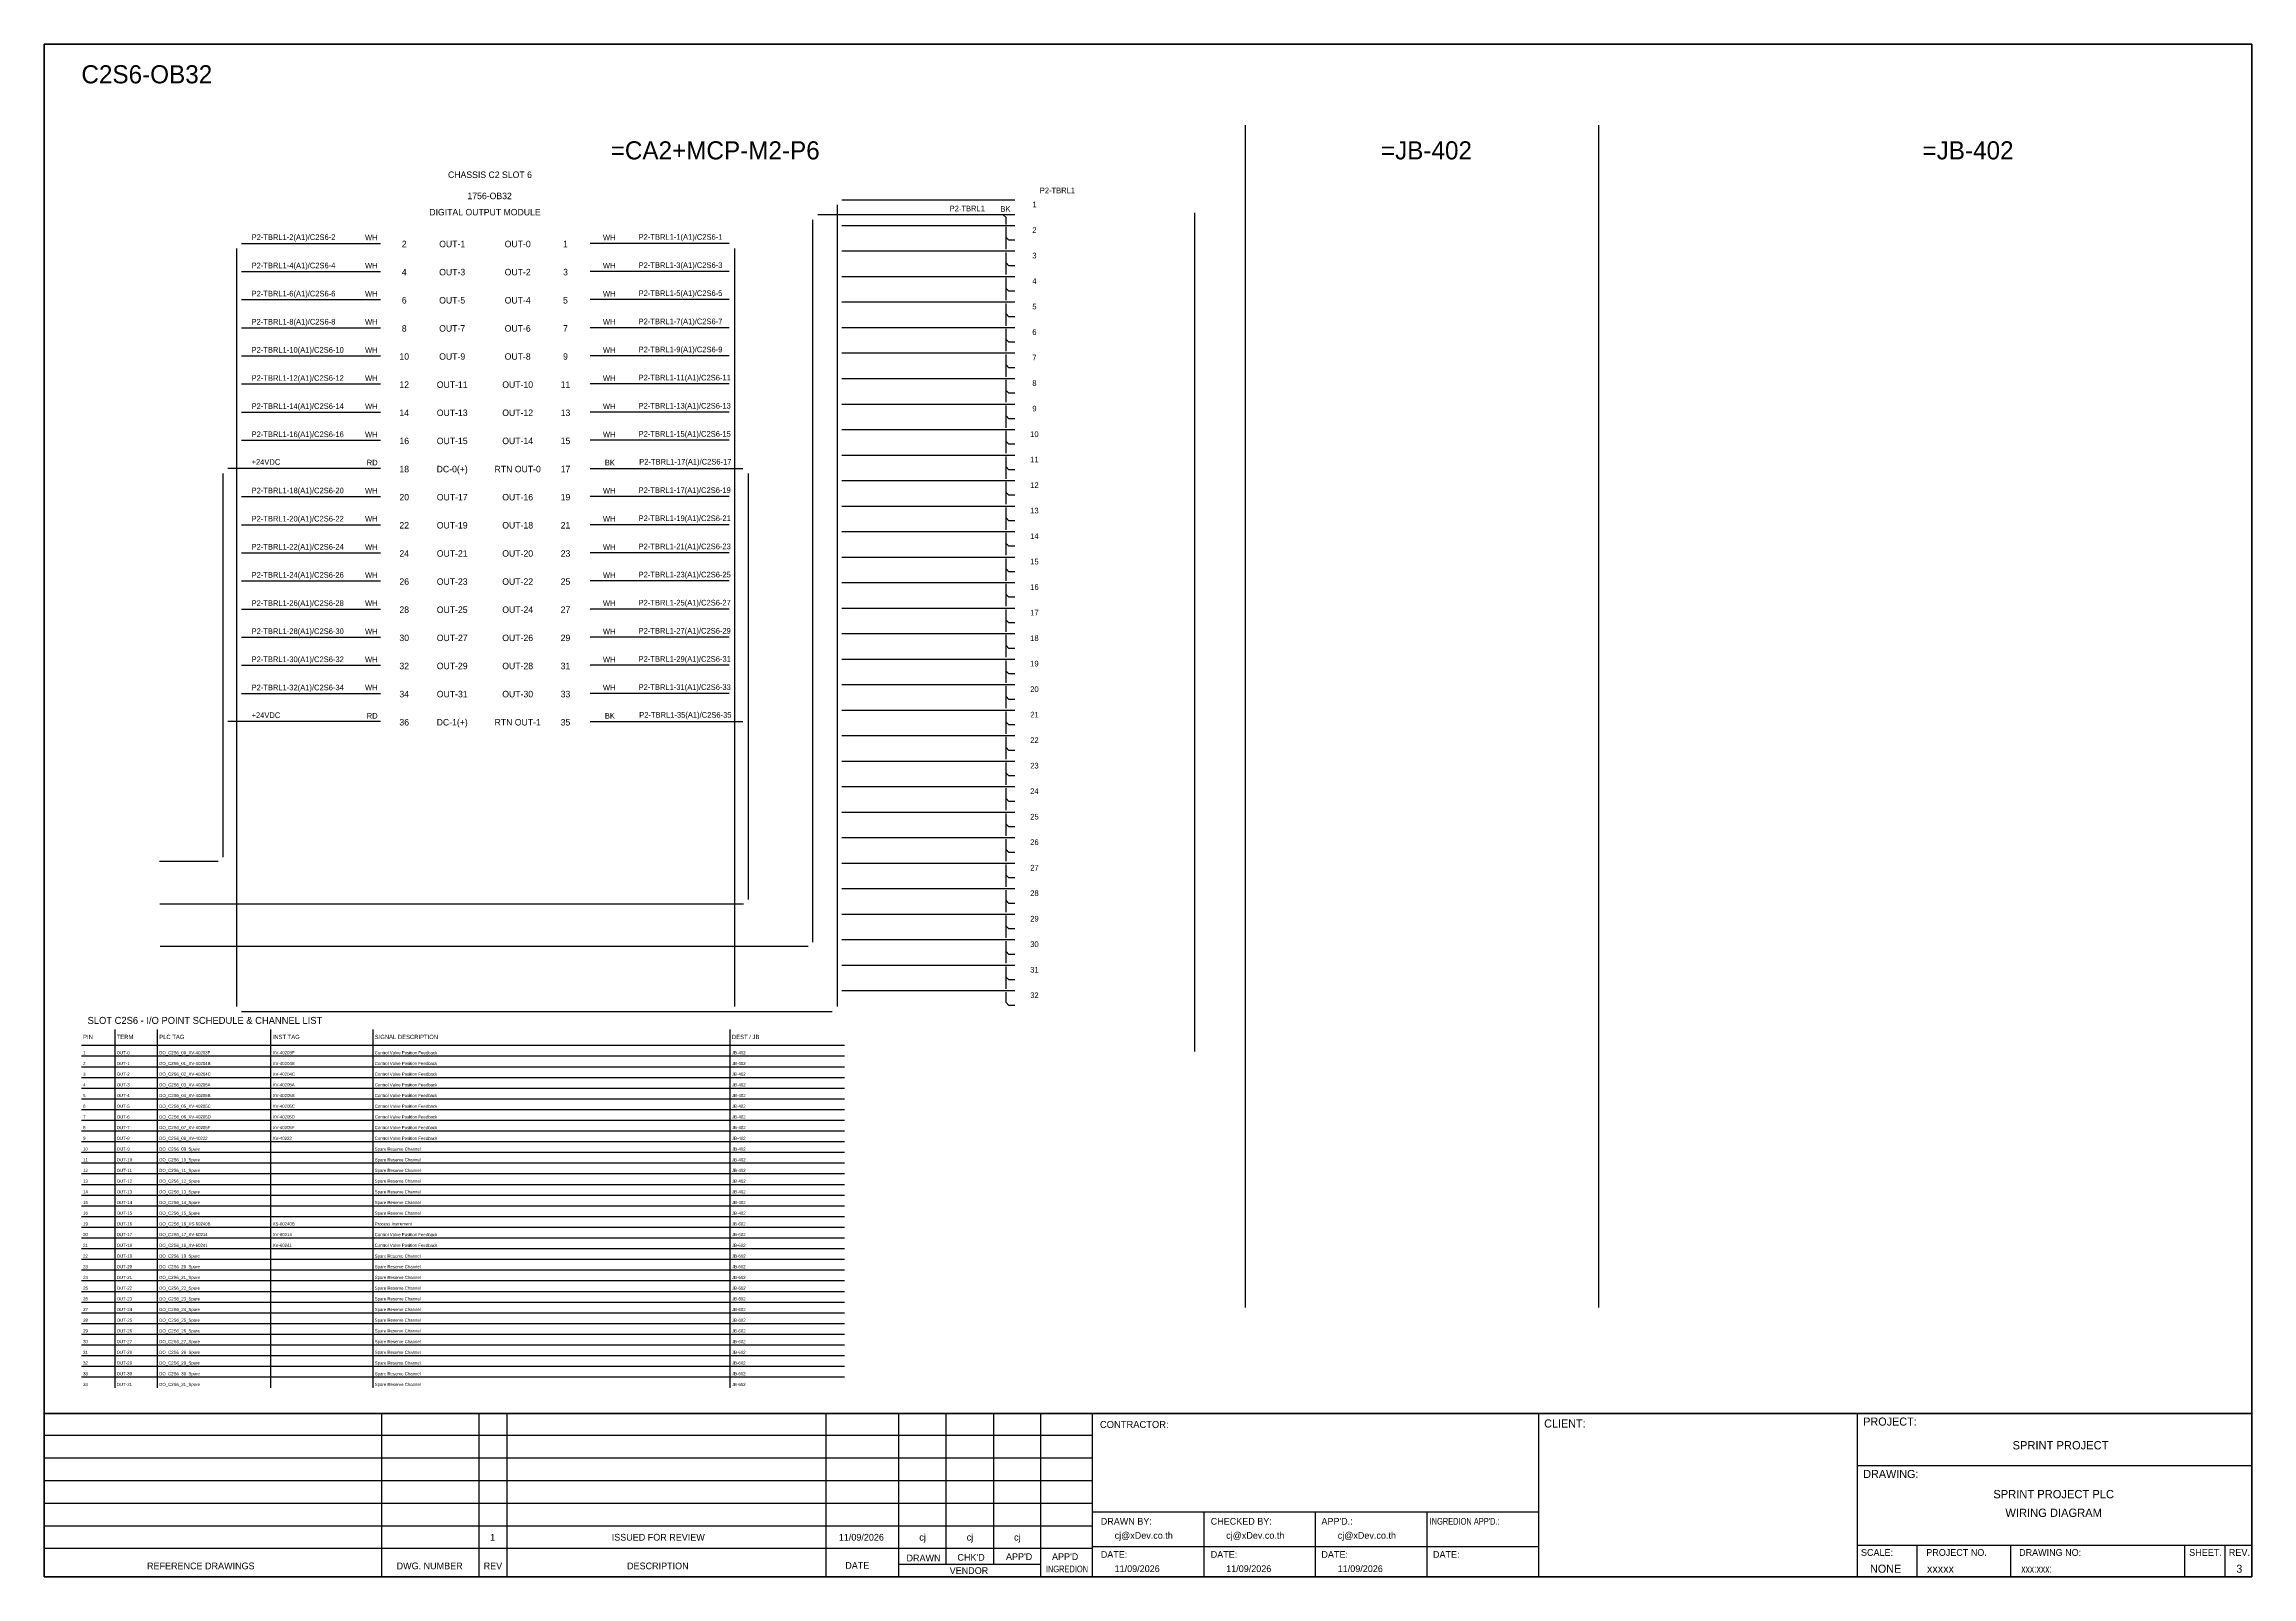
# Model space of a CAD drawing. Header units: metres. Extents: x 0 to 54213, y 0 to 2704.
# Drawn here: x 37740 to 41633, y 0 to 2704 of the extents above; entities that cross this region are included whole.
import ezdxf
from ezdxf.enums import TextEntityAlignment as Align

# ---------------------------------------------------------------- set-up
doc = ezdxf.new("R2010")
doc.units = ezdxf.units.M

msp = doc.modelspace()

# ---------------------------------------------------------------- linework, layer by layer
for p, q in [((39431, 2403.2), (39436, 2398.2)), ((39436, 2385.8), (39436, 2398.2)), ((39436, 2342.5), (39436, 2381.8)), ((39441, 2358.2), (39436, 2363.2)), ((39436, 2297.5), (39436, 2336.8)), ((39451.4, 2358.2), (39441, 2358.2)), ((39441, 2313.2), (39436, 2318.2)), ((39451.4, 2313.2), (39441, 2313.2)), ((39436, 2252.5), (39436, 2291.8)), ((39441, 2268.2), (39436, 2273.2)), ((39451.4, 2268.2), (39441, 2268.2)), ((39436, 2207.5), (39436, 2246.8)), ((39441, 2223.2), (39436, 2228.2)), ((39451.4, 2223.2), (39441, 2223.2)), ((39436, 2162.5), (39436, 2201.8)), ((39441, 2178.2), (39436, 2183.2)), ((39436, 2117.5), (39436, 2156.8)), ((39451.4, 2178.2), (39441, 2178.2)), ((39441, 2133.2), (39436, 2138.2)), ((39436, 2072.5), (39436, 2111.8)), ((39451.4, 2133.2), (39441, 2133.2)), ((39441, 2088.2), (39436, 2093.2)), ((39436, 2027.5), (39436, 2066.8)), ((39451.4, 2088.2), (39441, 2088.2)), ((39441, 2043.2), (39436, 2048.2)), ((39451.4, 2043.2), (39441, 2043.2)), ((39436, 1982.5), (39436, 2021.8)), ((39441, 1998.2), (39436, 2003.2)), ((39451.4, 1998.2), (39441, 1998.2)), ((39436, 1937.5), (39436, 1976.8)), ((39441, 1953.2), (39436, 1958.2)), ((39451.4, 1953.2), (39441, 1953.2)), ((39436, 1892.5), (39436, 1931.8)), ((39441, 1908.2), (39436, 1913.2)), ((39451.4, 1908.2), (39441, 1908.2)), ((39436, 1847.5), (39436, 1886.8)), ((39441, 1863.2), (39436, 1868.2)), ((39436, 1802.5), (39436, 1841.8)), ((39451.4, 1863.2), (39441, 1863.2)), ((39441, 1818.2), (39436, 1823.2)), ((39436, 1757.5), (39436, 1796.8)), ((39451.4, 1818.2), (39441, 1818.2)), ((39441, 1773.2), (39436, 1778.2)), ((39451.4, 1773.2), (39441, 1773.2)), ((39436, 1712.5), (39436, 1751.8)), ((39441, 1728.2), (39436, 1733.2)), ((39451.4, 1728.2), (39441, 1728.2)), ((39436, 1667.5), (39436, 1706.8)), ((39441, 1683.2), (39436, 1688.2)), ((39451.4, 1683.2), (39441, 1683.2)), ((39436, 1622.5), (39436, 1661.8)), ((39441, 1638.2), (39436, 1643.2)), ((39451.4, 1638.2), (39441, 1638.2)), ((39436, 1577.5), (39436, 1616.8)), ((39441, 1593.2), (39436, 1598.2)), ((39436, 1532.5), (39436, 1571.8)), ((39451.4, 1593.2), (39441, 1593.2)), ((39441, 1548.2), (39436, 1553.2)), ((39436, 1487.5), (39436, 1526.8)), ((39451.4, 1548.2), (39441, 1548.2)), ((39441, 1503.2), (39436, 1508.2)), ((39436, 1442.5), (39436, 1481.8)), ((39451.4, 1503.2), (39441, 1503.2)), ((39441, 1458.2), (39436, 1463.2)), ((39451.4, 1458.2), (39441, 1458.2)), ((39436, 1397.5), (39436, 1436.8)), ((39441, 1413.2), (39436, 1418.2)), ((39451.4, 1413.2), (39441, 1413.2)), ((39436, 1352.5), (39436, 1391.8)), ((39441, 1368.2), (39436, 1373.2)), ((39451.4, 1368.2), (39441, 1368.2)), ((39436, 1307.5), (39436, 1346.8)), ((39441, 1323.2), (39436, 1328.2)), ((39436, 1262.5), (39436, 1301.8)), ((39451.4, 1323.2), (39441, 1323.2)), ((39441, 1278.2), (39436, 1283.2)), ((39436, 1217.5), (39436, 1256.8)), ((39451.4, 1278.2), (39441, 1278.2)), ((39441, 1233.2), (39436, 1238.2)), ((39436, 1172.5), (39436, 1211.8)), ((39451.4, 1233.2), (39441, 1233.2)), ((39441, 1188.2), (39436, 1193.2)), ((39451.4, 1188.2), (39441, 1188.2)), ((39436, 1127.5), (39436, 1166.8)), ((39441, 1143.2), (39436, 1148.2)), ((39451.4, 1143.2), (39441, 1143.2)), ((39436, 1082.5), (39436, 1121.8)), ((39441, 1098.2), (39436, 1103.2)), ((39451.4, 1098.2), (39441, 1098.2)), ((39436, 1037.5), (39436, 1076.8)), ((39441, 1053.2), (39436, 1058.2)), ((39451.4, 1053.2), (39441, 1053.2)), ((39436, 1013.2), (39436, 1031.8)), ((39441, 1008.2), (39436, 1013.2)), ((39451.4, 1008.2), (39441, 1008.2))]:
    msp.add_line(p, q)
at = {"color": 1, "ltscale": 25.4}
for p, q in [((38333.1, 1955.7), (38063.7, 1955.7)), ((38054.6, 1946.5), (38054.6, 1270))]:
    msp.add_line(p, q, dxfattribs=at)
at = {"color": 7}
for p, q in [((37805.4, 937.9), (39151.2, 937.9)), ((37864.7, 333.8), (37864.7, 965.9)), ((37939.7, 333.8), (37939.7, 965.9)), ((38139.7, 333.8), (38139.7, 965.9)), ((38319.7, 333.8), (38319.7, 965.9)), ((38949.7, 333.8), (38949.7, 965.9))]:
    msp.add_line(p, q, dxfattribs=at)
at = {"color": 8}
for p, q in [((37805.4, 919), (39151.2, 919)), ((37805.4, 900.1), (39151.2, 900.1)), ((37805.4, 881.3), (39151.2, 881.3)), ((37805.4, 862.4), (39151.2, 862.4)), ((37805.4, 843.5), (39151.2, 843.5)), ((37805.4, 824.6), (39151.2, 824.6)), ((37805.4, 805.8), (39151.2, 805.8)), ((37805.4, 786.9), (39151.2, 786.9)), ((37805.4, 768), (39151.2, 768)), ((37805.4, 749.1), (39151.2, 749.1)), ((37805.4, 730.2), (39151.2, 730.2)), ((37805.4, 711.4), (39151.2, 711.4)), ((37805.4, 692.5), (39151.2, 692.5)), ((37805.4, 673.6), (39151.2, 673.6)), ((37805.4, 654.7), (39151.2, 654.7)), ((37805.4, 635.9), (39151.2, 635.9)), ((37805.4, 617), (39151.2, 617)), ((37805.4, 598.1), (39151.2, 598.1)), ((37805.4, 579.2), (39151.2, 579.2)), ((37805.4, 560.3), (39151.2, 560.3)), ((37805.4, 541.5), (39151.2, 541.5)), ((37805.4, 522.6), (39151.2, 522.6)), ((37805.4, 503.7), (39151.2, 503.7)), ((37805.4, 484.8), (39151.2, 484.8)), ((37805.4, 465.9), (39151.2, 465.9)), ((37805.4, 447.1), (39151.2, 447.1)), ((37805.4, 428.2), (39151.2, 428.2)), ((37805.4, 409.3), (39151.2, 409.3)), ((37805.4, 390.4), (39151.2, 390.4)), ((37805.4, 371.6), (39151.2, 371.6)), ((37805.4, 352.7), (39151.2, 352.7))]:
    msp.add_line(p, q, dxfattribs=at)
at = {"color": 4}
for p, q in [((41042, 56.1), (41042, 0)), ((41207.3, 56.1), (41207.3, 0))]:
    msp.add_line(p, q, dxfattribs=at)
at = {"color": 4, "ltscale": 0.5}
for p, q in [((41514.4, 56.1), (41514.4, 0)), ((41514.4, 56.1), (41514.4, 0)), ((41585.6, 56.1), (41585.6, 0)), ((41585.6, 56.1), (41585.6, 0))]:
    msp.add_line(p, q, dxfattribs=at)
at = {"layer": 'GT_1', "color": 4}
for p, q in [((38335.1, 0), (38335.1, 288.2)), ((38507, 0), (38507, 288.2)), ((38556.2, 0), (38556.2, 288.2)), ((39118.8, 0), (39118.8, 288.2)), ((39247.1, 0), (39247.1, 288.2)), ((39330.7, 21.8), (39330.7, 288.2)), ((39414.2, 21.8), (39414.2, 288.2)), ((39497.5, 0), (39497.5, 288.2)), ((39588.5, 0), (39588.5, 288.2)), ((40375.5, 0), (40375.5, 288.2)), ((40937.8, 0), (40937.8, 288.2)), ((40937.8, 0), (40937.8, 288.2)), ((40937.8, 0), (40937.8, 288.2)), ((39588.5, 249.3), (37739.7, 249.3)), ((39588.5, 209.5), (37739.7, 209.5)), ((39588.5, 169.6), (37739.7, 169.6)), ((39588.5, 129.7), (37739.7, 129.7)), ((39588.5, 89.7), (37739.7, 89.7)), ((40375.5, 114.3), (39588.5, 114.3)), ((39785.3, 0), (39785.3, 114.3)), ((39982, 0), (39982, 114.3)), ((40178.8, 0), (40178.8, 114.3)), ((39588.4, 49.8), (37739.7, 49.8)), ((40375.5, 52.9), (39588.5, 52.9)), ((40937.8, 56.1), (41633, 56.1)), ((39497.5, 21.8), (39247.1, 21.8))]:
    msp.add_line(p, q, dxfattribs=at)
at = {"layer": 'HELPPOINT', "color": 4, "lineweight": 35}
for p, q in [((37739.7, 0), (37739.7, 2704.2)), ((37739.7, 2704.2), (41633, 2704.2)), ((37739.7, 0), (37739.7, 2704.2)), ((37739.7, 2704.2), (41633, 2704.2)), ((41633, 2704.2), (41633, 0)), ((41633, 2704.2), (41633, 0)), ((41633, 0), (37739.7, 0)), ((41633, 0), (37739.7, 0))]:
    msp.add_line(p, q, dxfattribs=at)
at = {"layer": 'HELPPOINT', "color": 4}
for p, q in [((40937.8, 196.6), (41633, 196.6)), ((40937.8, 196.6), (41633, 196.6)), ((40937.8, 56.1), (41633, 56.1))]:
    msp.add_line(p, q, dxfattribs=at)
at = {"layer": 'IE-WIRE', "color": 4, "ltscale": 25.4}
for p, q in [((39138.3, 2420.7), (39138.3, 1006.3)), ((39451.4, 2428.7), (39146.3, 2428.7)), ((39451.4, 2383.7), (39146.3, 2383.7)), ((39768.5, 2406.8), (39768.5, 927.2)), ((38078.7, 2343.6), (38078.7, 1006.3)), ((38087.9, 2352.7), (38333.1, 2352.7)), ((38947.9, 2352.7), (38702.6, 2352.7)), ((38957, 2343.6), (38957, 1006.3)), ((39451.4, 2338.7), (39146.3, 2338.7)), ((38087.9, 2303.1), (38333.1, 2303.1)), ((38947.9, 2303.1), (38702.6, 2303.1)), ((39451.4, 2293.7), (39146.3, 2293.7)), ((38087.9, 2253.5), (38333.1, 2253.5)), ((38947.9, 2253.5), (38702.6, 2253.5)), ((39451.4, 2248.7), (39146.3, 2248.7)), ((38087.9, 2203.8), (38333.1, 2203.8)), ((38947.9, 2203.8), (38702.6, 2203.8)), ((39451.4, 2203.7), (39146.3, 2203.7)), ((38087.9, 2154.2), (38333.1, 2154.2)), ((38947.9, 2154.2), (38702.6, 2154.2)), ((39451.4, 2158.7), (39146.3, 2158.7)), ((38087.9, 2104.6), (38333.1, 2104.6)), ((38947.9, 2104.6), (38702.6, 2104.6)), ((39451.4, 2113.7), (39146.3, 2113.7)), ((39451.4, 2068.7), (39146.3, 2068.7)), ((38087.9, 2055), (38333.1, 2055)), ((38947.9, 2055), (38702.6, 2055)), ((38087.9, 2005.3), (38333.1, 2005.3)), ((38947.9, 2005.3), (38702.6, 2005.3)), ((39451.4, 2023.7), (39146.3, 2023.7)), ((39451.4, 1978.7), (39146.3, 1978.7)), ((39451.4, 1933.7), (39146.3, 1933.7)), ((38087.9, 1906.1), (38333.1, 1906.1)), ((38947.9, 1906.1), (38702.6, 1906.1)), ((39451.4, 1888.7), (39146.3, 1888.7)), ((38087.9, 1856.4), (38333.1, 1856.4)), ((38947.9, 1856.4), (38702.6, 1856.4)), ((39451.4, 1843.7), (39146.3, 1843.7)), ((38087.9, 1806.8), (38333.1, 1806.8)), ((38947.9, 1806.8), (38702.6, 1806.8)), ((39451.4, 1798.7), (39146.3, 1798.7)), ((38087.9, 1757.2), (38333.1, 1757.2)), ((38947.9, 1757.2), (38702.6, 1757.2)), ((39451.4, 1753.7), (39146.3, 1753.7)), ((38087.9, 1707.5), (38333.1, 1707.5)), ((38947.9, 1707.5), (38702.6, 1707.5)), ((39451.4, 1708.7), (39146.3, 1708.7)), ((38087.9, 1657.9), (38333.1, 1657.9)), ((38947.9, 1657.9), (38702.6, 1657.9)), ((39451.4, 1663.7), (39146.3, 1663.7)), ((38087.9, 1608.3), (38333.1, 1608.3)), ((38947.9, 1608.3), (38702.6, 1608.3)), ((39451.4, 1618.7), (39146.3, 1618.7)), ((38087.9, 1558.6), (38333.1, 1558.6)), ((38947.9, 1558.6), (38702.6, 1558.6)), ((39451.4, 1573.7), (39146.3, 1573.7)), ((39451.4, 1528.7), (39146.3, 1528.7)), ((39451.4, 1483.7), (39146.3, 1483.7)), ((39451.4, 1438.7), (39146.3, 1438.7)), ((39451.4, 1393.7), (39146.3, 1393.7)), ((39451.4, 1348.7), (39146.3, 1348.7)), ((39451.4, 1303.7), (39146.3, 1303.7)), ((39451.4, 1258.7), (39146.3, 1258.7)), ((39451.4, 1213.7), (39146.3, 1213.7)), ((39451.4, 1168.7), (39146.3, 1168.7)), ((39451.4, 1123.7), (39146.3, 1123.7)), ((39451.4, 1078.7), (39146.3, 1078.7)), ((39451.4, 1033.7), (39146.3, 1033.7))]:
    msp.add_line(p, q, dxfattribs=at)
at = {"layer": 'IE-WIRE', "color": 7, "ltscale": 25.4}
for p, q in [((39094.8, 2394.1), (39094.8, 1119.9)), ((38702.6, 1955.7), (38972, 1955.7)), ((38981.1, 1946.5), (38981.1, 1194.9)), ((38702.6, 1509), (38972, 1509)), ((38973.1, 1186.9), (37943.8, 1186.9)), ((39086.8, 1111.9), (37944.5, 1111.9))]:
    msp.add_line(p, q, dxfattribs=at)
at = {"layer": 'IE-WIRE', "ltscale": 25.4}
msp.add_line((39451.4, 2403.2), (39104, 2403.2), dxfattribs=at)
at = {"layer": 'IE-WIRE', "color": 1, "ltscale": 25.4}
for p, q in [((38333.1, 1509), (38063.7, 1509)), ((38046.6, 1262), (37943.1, 1262))]:
    msp.add_line(p, q, dxfattribs=at)
at = {"layer": 'IE-WIRE', "color": 4}
msp.add_line((38087.8, 997.2), (39129.2, 997.2), dxfattribs=at)
at = {"layer": 'MEMBER', "color": 4, "lineweight": 35}
msp.add_line((37739.7, 288.2), (41633, 288.2), dxfattribs=at)
msp.add_line((37739.7, 288.2), (41633, 288.2), dxfattribs=at)
at = {"layer": 'MEMBER', "color": 4}
for p, q in [((40937.8, 196.6), (41633, 196.6)), ((40937.8, 196.6), (41633, 196.6)), ((40937.8, 56.1), (41633, 56.1)), ((40937.8, 56.1), (41633, 56.1))]:
    msp.add_line(p, q, dxfattribs=at)
at = {"layer": 'x01001-FrameArea'}
for p, q in [((39857.9, 2561.5), (39857.9, 475)), ((40481, 2561.5), (40481, 475))]:
    msp.add_line(p, q, dxfattribs=at)

# ---------------------------------------------------------------- texts
at = {"color": 2}
msp.add_text('C2S6-OB32', height=32, dxfattribs=at).set_placement((37805.4, 2635))
for s, height, p in [('=CA2+MCP-M2-P6', 32, (38923.1, 2516.8)), ('=JB-402', 32, (40177.4, 2516.8)), ('=JB-402', 32, (41132.5, 2516.8)), ('CHASSIS C2 SLOT 6', 11.441, (38525.9, 2473.8)), ('1756-OB32', 11.44, (38525.3, 2436.4)), ('DIGITAL OUTPUT MODULE', 11.441, (38517.1, 2407.8)), ('2', 11.4, (38374.7, 2351.6)), ('OUT-1', 11.44, (38459.3, 2351.6)), ('OUT-0', 11.44, (38574.8, 2351.6)), ('1', 11.4, (38659.1, 2351.6)), ('4', 11.4, (38374.7, 2302)), ('OUT-3', 11.44, (38459.3, 2302)), ('OUT-2', 11.44, (38574.8, 2302)), ('3', 11.4, (38659.1, 2302)), ('6', 11.4, (38374.7, 2252.3)), ('OUT-5', 11.44, (38459.3, 2252.3)), ('OUT-4', 11.44, (38574.8, 2252.3)), ('5', 11.4, (38659.1, 2252.3)), ('8', 11.4, (38374.7, 2202.7)), ('OUT-7', 11.44, (38459.3, 2202.7)), ('OUT-6', 11.44, (38574.8, 2202.7)), ('7', 11.4, (38659.1, 2202.7)), ('10', 11.44, (38374.7, 2153.1)), ('OUT-9', 11.44, (38459.3, 2153.1)), ('OUT-8', 11.44, (38574.8, 2153.1)), ('9', 11.4, (38659.1, 2153.1)), ('12', 11.44, (38374.7, 2103.4)), ('OUT-11', 11.44, (38459.3, 2103.4)), ('OUT-10', 11.44, (38574.8, 2103.4)), ('11', 11.44, (38659.1, 2103.4)), ('14', 11.44, (38374.7, 2053.8)), ('OUT-13', 11.44, (38459.3, 2053.8)), ('OUT-12', 11.44, (38574.8, 2053.8)), ('13', 11.44, (38659.1, 2053.8)), ('16', 11.44, (38374.7, 2004.2)), ('OUT-15', 11.44, (38459.3, 2004.2)), ('OUT-14', 11.44, (38574.8, 2004.2)), ('15', 11.44, (38659.1, 2004.2)), ('18', 11.44, (38374.7, 1954.5)), ('DC-0(+)', 11.44, (38459.3, 1954.5)), ('RTN OUT-0', 11.44, (38574.8, 1954.5)), ('17', 11.44, (38659.1, 1954.5)), ('20', 11.44, (38374.7, 1904.9)), ('OUT-17', 11.44, (38459.3, 1904.9)), ('OUT-16', 11.44, (38574.8, 1904.9)), ('19', 11.44, (38659.1, 1904.9)), ('22', 11.44, (38374.7, 1855.3)), ('OUT-19', 11.44, (38459.3, 1855.3)), ('OUT-18', 11.44, (38574.8, 1855.3)), ('21', 11.44, (38659.1, 1855.3)), ('24', 11.44, (38374.7, 1805.6)), ('OUT-21', 11.44, (38459.3, 1805.6)), ('OUT-20', 11.44, (38574.8, 1805.6)), ('23', 11.44, (38659.1, 1805.6)), ('26', 11.44, (38374.7, 1756)), ('OUT-23', 11.44, (38459.3, 1756)), ('OUT-22', 11.44, (38574.8, 1756)), ('25', 11.44, (38659.1, 1756)), ('28', 11.44, (38374.7, 1706.4)), ('OUT-25', 11.44, (38459.3, 1706.4)), ('OUT-24', 11.44, (38574.8, 1706.4)), ('27', 11.44, (38659.1, 1706.4)), ('30', 11.44, (38374.7, 1656.7)), ('OUT-27', 11.44, (38459.3, 1656.7)), ('OUT-26', 11.44, (38574.8, 1656.7)), ('29', 11.44, (38659.1, 1656.7)), ('32', 11.44, (38374.7, 1607.1)), ('OUT-29', 11.44, (38459.3, 1607.1)), ('OUT-28', 11.44, (38574.8, 1607.1)), ('31', 11.44, (38659.1, 1607.1)), ('34', 11.44, (38374.7, 1557.5)), ('OUT-31', 11.44, (38459.3, 1557.5)), ('OUT-30', 11.44, (38574.8, 1557.5)), ('33', 11.44, (38659.1, 1557.5)), ('36', 11.44, (38374.7, 1507.8)), ('DC-1(+)', 11.44, (38459.3, 1507.8)), ('RTN OUT-1', 11.44, (38574.8, 1507.8)), ('35', 11.44, (38659.1, 1507.8))]:
    msp.add_text(s, height=height, dxfattribs=at).set_placement(p, align=Align.MIDDLE_CENTER)
for s, p in [('P2-TBRL1', (39398.7, 2409.2)), ('BK', (39443.9, 2408.5))]:
    msp.add_text(s, height=9.95).set_placement(p, align=Align.RIGHT)
at = {"color": 4}
for s, p in [('1', (39486.1, 2421.2)), ('P2-TBRL1', (39526.6, 2446.1)), ('2', (39486.1, 2376.2)), ('3', (39486.1, 2331.2)), ('4', (39486.1, 2286.2)), ('5', (39486.1, 2241.2)), ('6', (39486.1, 2196.2)), ('7', (39486.1, 2151.2)), ('8', (39486.1, 2106.2)), ('9', (39486.1, 2061.2)), ('10', (39486.1, 2016.2)), ('11', (39486.1, 1971.2)), ('12', (39486.1, 1926.2)), ('13', (39486.1, 1881.2)), ('14', (39486.1, 1836.2)), ('15', (39486.1, 1791.2)), ('16', (39486.1, 1746.2)), ('17', (39486.1, 1701.2)), ('18', (39486.1, 1656.2)), ('19', (39486.1, 1611.2)), ('20', (39486.1, 1566.2)), ('21', (39486.1, 1521.2)), ('22', (39486.1, 1476.2)), ('23', (39486.1, 1431.2)), ('24', (39486.1, 1386.2)), ('25', (39486.1, 1341.2)), ('26', (39486.1, 1296.2)), ('27', (39486.1, 1251.2)), ('28', (39486.1, 1206.2)), ('29', (39486.1, 1161.2)), ('30', (39486.1, 1116.2)), ('31', (39486.1, 1071.2)), ('32', (39486.1, 1026.2))]:
    msp.add_text(s, height=9.95, dxfattribs=at).set_placement(p, align=Align.MIDDLE_CENTER)
for s, height, p in [('P2-TBRL1-2(A1)/C2S6-2', 9.949, (38105.5, 2358.7)), ('WH', 9.95, (38305.6, 2358)), ('WH', 9.95, (38725.1, 2358)), ('P2-TBRL1-1(A1)/C2S6-1', 9.949, (38788, 2359)), ('P2-TBRL1-4(A1)/C2S6-4', 9.949, (38105.5, 2308.7)), ('WH', 9.95, (38305.6, 2308.4)), ('WH', 9.95, (38725.1, 2308.4)), ('P2-TBRL1-3(A1)/C2S6-3', 9.949, (38788, 2309.4)), ('P2-TBRL1-6(A1)/C2S6-6', 9.949, (38105.5, 2259.1)), ('WH', 9.95, (38305.6, 2258.7)), ('WH', 9.95, (38725.1, 2258.7)), ('P2-TBRL1-5(A1)/C2S6-5', 9.949, (38788, 2259.8)), ('P2-TBRL1-8(A1)/C2S6-8', 9.949, (38105.5, 2209.5)), ('P2-TBRL1-7(A1)/C2S6-7', 9.949, (38788, 2210.1)), ('WH', 9.95, (38305.6, 2209.1)), ('WH', 9.95, (38725.1, 2209.1)), ('P2-TBRL1-10(A1)/C2S6-10', 9.949, (38105.5, 2159.8)), ('WH', 9.95, (38305.6, 2159.5)), ('WH', 9.95, (38725.1, 2159.5)), ('P2-TBRL1-9(A1)/C2S6-9', 9.949, (38788, 2160.5)), ('P2-TBRL1-12(A1)/C2S6-12', 9.949, (38105.5, 2110.2)), ('WH', 9.95, (38305.6, 2109.8)), ('WH', 9.95, (38725.1, 2109.8)), ('P2-TBRL1-11(A1)/C2S6-11', 9.949, (38788, 2110.9)), ('P2-TBRL1-14(A1)/C2S6-14', 9.949, (38105.5, 2060.6)), ('WH', 9.95, (38305.6, 2060.2)), ('WH', 9.95, (38725.1, 2060.2)), ('P2-TBRL1-13(A1)/C2S6-13', 9.949, (38788, 2061.2)), ('P2-TBRL1-16(A1)/C2S6-16', 9.949, (38105.5, 2010.9)), ('WH', 9.95, (38305.6, 2010.6)), ('WH', 9.95, (38725.1, 2010.6)), ('P2-TBRL1-15(A1)/C2S6-15', 9.949, (38788, 2011.6)), ('P2-TBRL1-18(A1)/C2S6-20', 9.949, (38105.5, 1911.7)), ('WH', 9.95, (38305.6, 1911.3)), ('WH', 9.95, (38725.1, 1911.3)), ('P2-TBRL1-17(A1)/C2S6-19', 9.949, (38788, 1912.3)), ('P2-TBRL1-20(A1)/C2S6-22', 9.949, (38105.5, 1862)), ('WH', 9.95, (38305.6, 1861.7)), ('WH', 9.95, (38725.1, 1861.7)), ('P2-TBRL1-19(A1)/C2S6-21', 9.949, (38788, 1862.7)), ('P2-TBRL1-22(A1)/C2S6-24', 9.949, (38105.5, 1812.4)), ('WH', 9.95, (38305.6, 1812)), ('WH', 9.95, (38725.1, 1812)), ('P2-TBRL1-21(A1)/C2S6-23', 9.949, (38788, 1813.1)), ('P2-TBRL1-24(A1)/C2S6-26', 9.949, (38105.5, 1762.8)), ('WH', 9.95, (38305.6, 1762.4)), ('WH', 9.95, (38725.1, 1762.4)), ('P2-TBRL1-23(A1)/C2S6-25', 9.949, (38788, 1763.4)), ('P2-TBRL1-26(A1)/C2S6-28', 9.949, (38105.5, 1713.1)), ('WH', 9.95, (38305.6, 1712.8)), ('WH', 9.95, (38725.1, 1712.8)), ('P2-TBRL1-25(A1)/C2S6-27', 9.949, (38788, 1713.8)), ('P2-TBRL1-27(A1)/C2S6-29', 9.949, (38788, 1664.2)), ('P2-TBRL1-28(A1)/C2S6-30', 9.949, (38105.5, 1663.5)), ('WH', 9.95, (38305.6, 1663.1)), ('WH', 9.95, (38725.1, 1663.1)), ('P2-TBRL1-30(A1)/C2S6-32', 9.949, (38105.5, 1613.9)), ('WH', 9.95, (38305.6, 1613.5)), ('WH', 9.95, (38725.1, 1613.5)), ('P2-TBRL1-29(A1)/C2S6-31', 9.949, (38788, 1614.5)), ('P2-TBRL1-32(A1)/C2S6-34', 9.949, (38105.5, 1564.2)), ('WH', 9.95, (38305.6, 1563.9)), ('WH', 9.95, (38725.1, 1563.9)), ('P2-TBRL1-31(A1)/C2S6-33', 9.949, (38788, 1564.9))]:
    msp.add_text(s, height=height, dxfattribs=at).set_placement(p)
at = {"color": 1}
for s, p in [('+24VDC', (38105.5, 1962)), ('RD', (38308.6, 1960.9)), ('+24VDC', (38105.5, 1515.3)), ('RD', (38308.6, 1514.2))]:
    msp.add_text(s, height=9.95, dxfattribs=at).set_placement(p)
at = {"color": 7}
for s, height, p in [('BK', 9.95, (38728.5, 1960.9)), ('P2-TBRL1-17(A1)/C2S6-17', 9.949, (38789.1, 1962.5)), ('BK', 9.95, (38728.5, 1514.2)), ('P2-TBRL1-35(A1)/C2S6-35', 9.949, (38789.1, 1515.8)), ('2', 5.5, (37808.4, 903.1)), ('1', 5.5, (37808.4, 922)), ('OUT-0', 5.5, (37867.7, 922)), ('OUT-1', 5.5, (37867.7, 903.1)), ('DO_C2S6_00_XV-40203F', 5.5, (37942.7, 922)), ('DO_C2S6_01_XV-40204B', 5.5, (37942.7, 903.1)), ('XV-40203F', 5.5, (38142.7, 922)), ('XV-40204B', 5.5, (38142.7, 903.1)), ('Control Valve Position Feedback', 5.5, (38322.7, 922)), ('Control Valve Position Feedback', 5.5, (38322.7, 903.1)), ('JB-402', 5.5, (38952.7, 922)), ('JB-402', 5.5, (38952.7, 903.1)), ('4', 5.5, (37808.4, 865.4)), ('3', 5.5, (37808.4, 884.3)), ('OUT-2', 5.5, (37867.7, 884.3)), ('OUT-3', 5.5, (37867.7, 865.4)), ('DO_C2S6_02_XV-40204C', 5.5, (37942.7, 884.3)), ('DO_C2S6_03_XV-40205A', 5.5, (37942.7, 865.4)), ('XV-40204C', 5.5, (38142.7, 884.3)), ('XV-40205A', 5.5, (38142.7, 865.4)), ('Control Valve Position Feedback', 5.5, (38322.7, 884.3)), ('Control Valve Position Feedback', 5.5, (38322.7, 865.4)), ('JB-402', 5.5, (38952.7, 884.3)), ('JB-402', 5.5, (38952.7, 865.4)), ('5', 5.5, (37808.4, 846.5)), ('6', 5.5, (37808.4, 827.6)), ('OUT-4', 5.5, (37867.7, 846.5)), ('OUT-5', 5.5, (37867.7, 827.6)), ('DO_C2S6_04_XV-40205B', 5.5, (37942.7, 846.5)), ('DO_C2S6_05_XV-40205C', 5.5, (37942.7, 827.6)), ('XV-40205B', 5.5, (38142.7, 846.5)), ('XV-40205C', 5.5, (38142.7, 827.6)), ('Control Valve Position Feedback', 5.5, (38322.7, 846.5)), ('Control Valve Position Feedback', 5.5, (38322.7, 827.6)), ('JB-402', 5.5, (38952.7, 846.5)), ('JB-402', 5.5, (38952.7, 827.6)), ('8', 5.5, (37808.4, 789.9)), ('7', 5.5, (37808.4, 808.8)), ('OUT-6', 5.5, (37867.7, 808.8)), ('OUT-7', 5.5, (37867.7, 789.9)), ('DO_C2S6_06_XV-40205D', 5.5, (37942.7, 808.8)), ('DO_C2S6_07_XV-40205F', 5.5, (37942.7, 789.9)), ('XV-40205D', 5.5, (38142.7, 808.8)), ('XV-40205F', 5.5, (38142.7, 789.9)), ('Control Valve Position Feedback', 5.5, (38322.7, 808.8)), ('Control Valve Position Feedback', 5.5, (38322.7, 789.9)), ('JB-402', 5.5, (38952.7, 808.8)), ('JB-402', 5.5, (38952.7, 789.9)), ('9', 5.5, (37808.4, 771)), ('10', 5.5, (37808.4, 752.1)), ('OUT-8', 5.5, (37867.7, 771)), ('OUT-9', 5.5, (37867.7, 752.1)), ('DO_C2S6_08_XV-40222', 5.5, (37942.7, 771)), ('DO_C2S6_09_Spare', 5.5, (37942.7, 752.1)), ('XV-40222', 5.5, (38142.7, 771)), ('Spare Reserve Channel', 5.5, (38322.7, 752.1)), ('Control Valve Position Feedback', 5.5, (38322.7, 771)), ('JB-402', 5.5, (38952.7, 771)), ('JB-402', 5.5, (38952.7, 752.1)), ('11', 5.5, (37808.4, 733.2)), ('12', 5.5, (37808.4, 714.4)), ('13', 5.5, (37808.4, 695.5)), ('OUT-10', 5.5, (37867.7, 733.2)), ('OUT-11', 5.5, (37867.7, 714.4)), ('OUT-12', 5.5, (37867.7, 695.5)), ('DO_C2S6_10_Spare', 5.5, (37942.7, 733.2)), ('DO_C2S6_11_Spare', 5.5, (37942.7, 714.4)), ('DO_C2S6_12_Spare', 5.5, (37942.7, 695.5)), ('Spare Reserve Channel', 5.5, (38322.7, 733.2)), ('Spare Reserve Channel', 5.5, (38322.7, 714.4)), ('Spare Reserve Channel', 5.5, (38322.7, 695.5)), ('JB-402', 5.5, (38952.7, 733.2)), ('JB-402', 5.5, (38952.7, 714.4)), ('JB-402', 5.5, (38952.7, 695.5)), ('14', 5.5, (37808.4, 676.6)), ('15', 5.5, (37808.4, 657.7)), ('OUT-13', 5.5, (37867.7, 676.6)), ('OUT-14', 5.5, (37867.7, 657.7)), ('DO_C2S6_13_Spare', 5.5, (37942.7, 676.6)), ('DO_C2S6_14_Spare', 5.5, (37942.7, 657.7)), ('Spare Reserve Channel', 5.5, (38322.7, 676.6)), ('Spare Reserve Channel', 5.5, (38322.7, 657.7)), ('JB-402', 5.5, (38952.7, 676.6)), ('JB-402', 5.5, (38952.7, 657.7)), ('16', 5.5, (37808.4, 638.9)), ('19', 5.5, (37808.4, 620)), ('OUT-15', 5.5, (37867.7, 638.9)), ('OUT-16', 5.5, (37867.7, 620)), ('DO_C2S6_15_Spare', 5.5, (37942.7, 638.9)), ('DO_C2S6_16_XS-60240B', 5.5, (37942.7, 620)), ('XS-60240B', 5.5, (38142.7, 620)), ('Spare Reserve Channel', 5.5, (38322.7, 638.9)), ('Process Instrument', 5.5, (38322.7, 620)), ('JB-402', 5.5, (38952.7, 638.9)), ('JB-602', 5.5, (38952.7, 620)), ('20', 5.5, (37808.4, 601.1)), ('21', 5.5, (37808.4, 582.2)), ('OUT-17', 5.5, (37867.7, 601.1)), ('OUT-18', 5.5, (37867.7, 582.2)), ('DO_C2S6_17_XV-60214', 5.5, (37942.7, 601.1)), ('DO_C2S6_18_XV-60241', 5.5, (37942.7, 582.2)), ('XV-60214', 5.5, (38142.7, 601.1)), ('XV-60241', 5.5, (38142.7, 582.2)), ('Control Valve Position Feedback', 5.5, (38322.7, 601.1)), ('Control Valve Position Feedback', 5.5, (38322.7, 582.2)), ('JB-602', 5.5, (38952.7, 601.1)), ('JB-602', 5.5, (38952.7, 582.2)), ('22', 5.5, (37808.4, 563.3)), ('23', 5.5, (37808.4, 544.5)), ('OUT-19', 5.5, (37867.7, 563.3)), ('OUT-20', 5.5, (37867.7, 544.5)), ('DO_C2S6_19_Spare', 5.5, (37942.7, 563.3)), ('DO_C2S6_20_Spare', 5.5, (37942.7, 544.5)), ('Spare Reserve Channel', 5.5, (38322.7, 563.3)), ('Spare Reserve Channel', 5.5, (38322.7, 544.5)), ('JB-602', 5.5, (38952.7, 563.3)), ('JB-602', 5.5, (38952.7, 544.5)), ('24', 5.5, (37808.4, 525.6)), ('25', 5.5, (37808.4, 506.7)), ('OUT-21', 5.5, (37867.7, 525.6)), ('OUT-22', 5.5, (37867.7, 506.7)), ('DO_C2S6_21_Spare', 5.5, (37942.7, 525.6)), ('DO_C2S6_22_Spare', 5.5, (37942.7, 506.7)), ('Spare Reserve Channel', 5.5, (38322.7, 525.6)), ('Spare Reserve Channel', 5.5, (38322.7, 506.7)), ('JB-602', 5.5, (38952.7, 525.6)), ('JB-602', 5.5, (38952.7, 506.7)), ('26', 5.5, (37808.4, 487.8)), ('27', 5.5, (37808.4, 468.9)), ('OUT-23', 5.5, (37867.7, 487.8)), ('OUT-24', 5.5, (37867.7, 468.9)), ('DO_C2S6_23_Spare', 5.5, (37942.7, 487.8)), ('DO_C2S6_24_Spare', 5.5, (37942.7, 468.9)), ('Spare Reserve Channel', 5.5, (38322.7, 487.8)), ('Spare Reserve Channel', 5.5, (38322.7, 468.9)), ('JB-602', 5.5, (38952.7, 487.8)), ('JB-602', 5.5, (38952.7, 468.9)), ('28', 5.5, (37808.4, 450.1)), ('29', 5.5, (37808.4, 431.2)), ('OUT-25', 5.5, (37867.7, 450.1)), ('OUT-26', 5.5, (37867.7, 431.2)), ('DO_C2S6_25_Spare', 5.5, (37942.7, 450.1)), ('DO_C2S6_26_Spare', 5.5, (37942.7, 431.2)), ('Spare Reserve Channel', 5.5, (38322.7, 450.1)), ('Spare Reserve Channel', 5.5, (38322.7, 431.2)), ('JB-602', 5.5, (38952.7, 450.1)), ('JB-602', 5.5, (38952.7, 431.2)), ('30', 5.5, (37808.4, 412.3)), ('31', 5.5, (37808.4, 393.4)), ('OUT-27', 5.5, (37867.7, 412.3)), ('OUT-28', 5.5, (37867.7, 393.4)), ('DO_C2S6_27_Spare', 5.5, (37942.7, 412.3)), ('DO_C2S6_28_Spare', 5.5, (37942.7, 393.4)), ('Spare Reserve Channel', 5.5, (38322.7, 412.3)), ('Spare Reserve Channel', 5.5, (38322.7, 393.4)), ('JB-602', 5.5, (38952.7, 412.3)), ('JB-602', 5.5, (38952.7, 393.4)), ('32', 5.5, (37808.4, 374.6)), ('33', 5.5, (37808.4, 355.7)), ('OUT-29', 5.5, (37867.7, 374.6)), ('OUT-30', 5.5, (37867.7, 355.7)), ('DO_C2S6_29_Spare', 5.5, (37942.7, 374.6)), ('DO_C2S6_30_Spare', 5.5, (37942.7, 355.7)), ('Spare Reserve Channel', 5.5, (38322.7, 374.6)), ('Spare Reserve Channel', 5.5, (38322.7, 355.7)), ('JB-602', 5.5, (38952.7, 374.6)), ('JB-602', 5.5, (38952.7, 355.7)), ('34', 5.5, (37808.4, 336.8)), ('OUT-31', 5.5, (37867.7, 336.8)), ('DO_C2S6_31_Spare', 5.5, (37942.7, 336.8)), ('Spare Reserve Channel', 5.5, (38322.7, 336.8)), ('JB-602', 5.5, (38952.7, 336.8))]:
    msp.add_text(s, height=height, dxfattribs=at).set_placement(p)
at = {"color": 3}
for s, p in [('PIN', (37808.4, 948.9)), ('TERM', (37867.7, 948.9)), ('PLC TAG', (37942.7, 948.9)), ('INST TAG', (38142.7, 948.9)), ('SIGNAL DESCRIPTION', (38322.7, 948.9)), ('DEST / JB', (38952.7, 948.9))]:
    msp.add_text(s, height=7.5, dxfattribs=at).set_placement(p)
at = {"color": 4, "ltscale": 100}
for s, p in [('SPRINT PROJECT', (41295.6, 232.2)), ('SPRINT PROJECT PLC', (41283.5, 146)), ('WIRING DIAGRAM', (41283.5, 113.1))]:
    msp.add_text(s, height=14.693, dxfattribs=at).set_placement(p, align=Align.MIDDLE_CENTER)
at = {"layer": 'GT_1', "color": 4}
for s, p in [('CLIENT:', (40385, 263.5)), ('PROJECT:', (40947.7, 266.8)), ('DRAWING:', (40947.7, 174.4))]:
    msp.add_text(s, height=14.25, dxfattribs=at).set_placement(p)
at = {"layer": 'MEMBER', "color": 4, "ltscale": 0.8}
for s, height, p in [('SLOT C2S6 - I/O POINT SCHEDULE & CHANNEL LIST', 12.35, (37816.3, 975.6)), ('CONTRACTOR:', 12.35, (39601.6, 262.7)), ('DRAWN BY:', 11.88, (39603.1, 92.1)), ('cj@xDev.co.th', 11.875, (39627.5, 67.2)), ('CHECKED BY:', 11.875, (39797, 92.1)), ('cj@xDev.co.th', 11.875, (39824.3, 67.2)), ("APP'D.:", 11.88, (39992.2, 92.1)), ('cj@xDev.co.th', 11.875, (40021, 67.2)), ('DRAWN', 11.88, (39260.5, 27.3)), ("CHK'D", 11.88, (39350.3, 28.5)), ("APP'D", 11.88, (39435.9, 29.7)), ("APP'D", 11.88, (39517.1, 29.7)), ('DATE:', 11.88, (39603.1, 33.6)), ('DATE:', 11.88, (39797, 33.6)), ('DATE:', 11.88, (39992.2, 33.6)), ('DATE:', 11.88, (40189, 33.6)), ('SCALE:', 11.88, (40943.7, 37.1)), ('PROJECT NO.', 11.875, (41058.9, 37.1)), ('DRAWING NO:', 11.875, (41222.6, 37.1)), ('SHEET.', 12, (41522.4, 37.1)), ('REV.', 12, (41592.3, 37.1)), ('REFERENCE DRAWINGS', 11.875, (37921.1, 13.4)), ('DWG. NUMBER', 11.875, (38361.3, 13.4)), ('REV', 11.88, (38514.8, 13.4)), ('DESCRIPTION', 11.875, (38767.7, 13.4)), ('DATE', 11.88, (39152.5, 14.2)), ('VENDOR', 11.88, (39336.6, 5.1)), ('11/09/2026', 11.88, (39627.5, 8.5)), ('11/09/2026', 11.88, (39824.3, 8.5)), ('11/09/2026', 11.88, (40021, 8.5)), ('NONE', 14.23, (40959.7, 7.3)), ('xxxxx', 14.23, (41060.1, 7.3))]:
    msp.add_text(s, height=height, dxfattribs=at).set_placement(p)
at = {"layer": 'MEMBER', "color": 4, "ltscale": 0.8, "width": 0.8}
for s, height, p in [("INGREDION APP'D.:", 11.875, (40183, 92.1)), ('INGREDION', 11.88, (39506.3, 8)), ('xxx:xxx:', 14.23, (41226.3, 7.3))]:
    msp.add_text(s, height=height, dxfattribs=at).set_placement(p)
at = {"layer": 'MEMBER', "color": 4, "ltscale": 0.8}
for s, height, p in [('1', 11.9, (38530.6, 69.9)), ('ISSUED FOR REVIEW', 11.875, (38822.7, 69.9)), ('11/09/2026', 11.88, (39180.9, 69.9)), ('cj', 11.88, (39288.8, 69.9)), ('cj', 11.88, (39372.4, 69.9)), ('cj', 11.88, (39455.9, 69.9))]:
    msp.add_text(s, height=height, dxfattribs=at).set_placement(p, align=Align.MIDDLE_CENTER)
msp.add_text('3', height=14.2, dxfattribs=at).set_placement((41610.9, 7.3), align=Align.CENTER)

doc.saveas('drawing.dxf')
